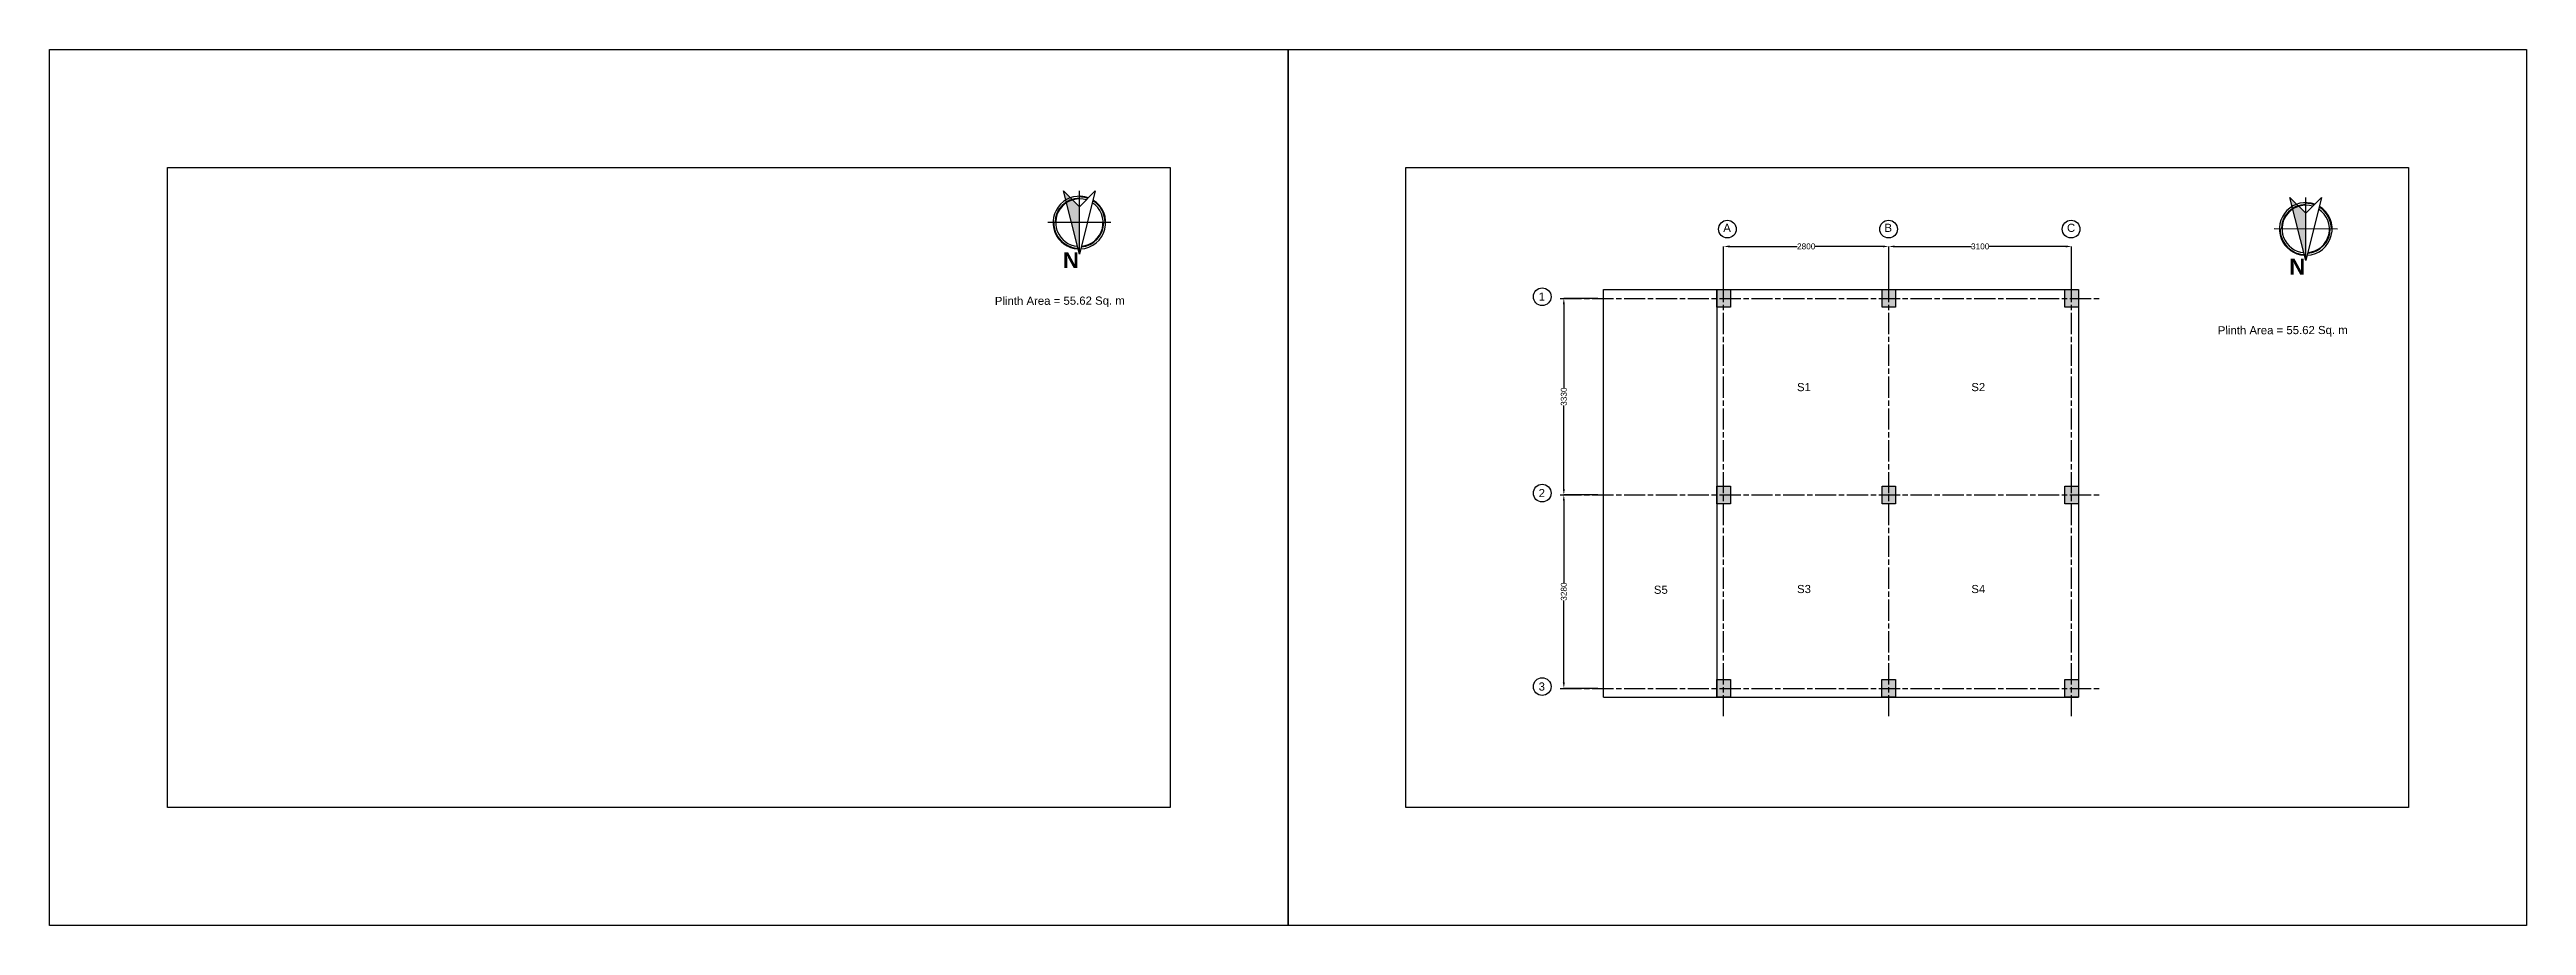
# Model space of a CAD drawing. Header units: millimetres. Extents: x 0 to 454357, y 0 to 194260.
# Drawn here: x 63000 to 105000, y 44550 to 59400 of the extents above; entities that cross this region are included whole.
import ezdxf

# ---------------------------------------------------------------- set-up
doc = ezdxf.new("R2010")
doc.units = ezdxf.units.MM
doc.linetypes.add('ACAD_ISO08W100', pattern=[36, 24, -3, 6, -3])
doc.styles.add('SANSSERIFBOLD', font='SASB____.pfb', dxfattribs={"height": 0.3})
doc.styles.get("Standard").update_dxf_attribs({"font": 'arial.ttf'})
doc.dimstyles.new('ISO-25', dxfattribs={"dimtxt": 100, "dimasz": 100, "dimexe": 1.25, "dimexo": 100, "dimgap": 1, "dimtad": 0, "dimdec": 0, "dimtxsty": 'Standard', "dimcen": 2.5, "dimadec": 0, "dimazin": 0, "dimtfac": 1, "dimtdec": 0, "dimtmove": 0, "dimatfit": 3, "dimfxl": 1, "dimarcsym": 0})

msp = doc.modelspace()

# ---------------------------------------------------------------- texts
for s, height, p in [('A', 138, (91380.8, 56308.4)), ('B', 138, (94114.7, 56308.4)), ('C', 138, (97209.2, 56308.4)), ('Plinth Area = 55.62 Sq. m', 138.039, (79029.7, 55069.2)), ('1', 138, (88250.5, 55141.7)), ('Plinth Area = 55.62 Sq. m', 138.039, (99766.7, 54570.6)), ('S1', 138.04, (92631.5, 53608)), ('S2', 138.04, (95586.9, 53608)), ('2', 138, (88250.5, 51811.7)), ('S5', 138.04, (90204, 50172.2)), ('S3', 138.04, (92631.5, 50184.7)), ('S4', 138.04, (95586.9, 50184.7)), ('3', 138, (88250.5, 48531.7))]:
    msp.add_text(s, height=height, rotation=0.17556).set_placement(p)
at = {"style": 'SANSSERIFBOLD', "width": 1}
for p in [(80453.9, 55962.4), (101249.2, 55854.3)]:
    msp.add_text('N', height=268.6, rotation=180, dxfattribs=at).set_placement(p)

# ---------------------------------------------------------------- blocks, each defined once
blk = doc.blocks.new('*D49')
at = {"color": 0, "lineweight": -2, "transparency": 16777216}
for p, q in [((89252, 55180), (88676, 55180)), ((88677, 55080), (88677, 53665)), ((88677, 51950), (88677, 53364)), ((89252, 51850), (88676, 51850))]:
    blk.add_line(p, q, dxfattribs=at)
at = {"color": 0, "transparency": 16777216}
for points in [[(88660, 55080), (88694, 55080), (88677, 55180)], [(88660, 51950), (88694, 51950), (88677, 51850)]]:
    blk.add_solid(points, dxfattribs=at)
at = {"layer": 'Defpoints', "color": 0, "transparency": 16777216}
for p in [(89352, 55180), (88677, 51850), (89352, 51850)]:
    blk.add_point(p, dxfattribs=at)
at = {"color": 0, "transparency": 16777216, "insert": (88677, 53515), "char_height": 100, "attachment_point": 5, "rotation": 90}
blk.add_mtext('3330', dxfattribs=at)
blk = doc.blocks.new('*D50')
at = {"color": 0, "lineweight": -2, "transparency": 16777216}
for p, q in [((89252, 51850), (88676, 51850)), ((88677, 51750), (88677, 50360)), ((88677, 48670), (88677, 50059)), ((89252, 48570), (88676, 48570))]:
    blk.add_line(p, q, dxfattribs=at)
at = {"color": 0, "transparency": 16777216}
for points in [[(88660, 51750), (88694, 51750), (88677, 51850)], [(88660, 48670), (88694, 48670), (88677, 48570)]]:
    blk.add_solid(points, dxfattribs=at)
at = {"layer": 'Defpoints', "color": 0, "transparency": 16777216}
for p in [(89352, 51850), (88677, 48570), (89352, 48570)]:
    blk.add_point(p, dxfattribs=at)
at = {"color": 0, "transparency": 16777216, "insert": (88677, 50210), "char_height": 100, "attachment_point": 5, "rotation": 90}
blk.add_mtext('3280', dxfattribs=at)
blk = doc.blocks.new('*D51')
at = {"color": 0, "lineweight": -2, "transparency": 16777216}
for p, q in [((91387, 55280), (91387, 56063)), ((91487, 56062), (92636, 56062)), ((94087, 56062), (92938, 56062)), ((94187, 55280), (94187, 56063))]:
    blk.add_line(p, q, dxfattribs=at)
at = {"color": 0, "transparency": 16777216}
for points in [[(91487, 56078), (91487, 56045), (91387, 56062)], [(94087, 56078), (94087, 56045), (94187, 56062)]]:
    blk.add_solid(points, dxfattribs=at)
at = {"layer": 'Defpoints', "color": 0, "transparency": 16777216}
for p in [(94187, 56062), (91387, 55180), (94187, 55180)]:
    blk.add_point(p, dxfattribs=at)
at = {"color": 0, "transparency": 16777216, "insert": (92787, 56062), "char_height": 100, "attachment_point": 5}
blk.add_mtext('2800', dxfattribs=at)
blk = doc.blocks.new('*D52')
at = {"color": 0, "lineweight": -2, "transparency": 16777216}
for p, q in [((94187, 55315), (94187, 56063)), ((94287, 56062), (95587, 56062)), ((97187, 56062), (95887, 56062)), ((97287, 55430), (97287, 56063))]:
    blk.add_line(p, q, dxfattribs=at)
at = {"color": 0, "transparency": 16777216}
for points in [[(94287, 56078), (94287, 56045), (94187, 56062)], [(97187, 56078), (97187, 56045), (97287, 56062)]]:
    blk.add_solid(points, dxfattribs=at)
at = {"layer": 'Defpoints', "color": 0, "transparency": 16777216}
for p in [(97287, 56062), (94187, 55215), (97287, 55330)]:
    blk.add_point(p, dxfattribs=at)
at = {"color": 0, "transparency": 16777216, "insert": (95737, 56062), "char_height": 100, "attachment_point": 5}
blk.add_mtext('3100', dxfattribs=at)

# ---------------------------------------------------------------- dimensions: what is measured, and where the dimension line sits
dim = msp.add_linear_dim(base=(94187.4, 56061.5), p1=(91387.2, 55179.6), p2=(94187.4, 55179.6), dimstyle='ISO-25')
dim.commit()
dim.dimension.update_dxf_attribs({"geometry": '*D51', "text_midpoint": (92787.3, 56061.5)})
dim = msp.add_linear_dim(base=(97287.2, 56061.5), p1=(94187.4, 55214.6), p2=(97287.2, 55329.6), dimstyle='ISO-25', override={"dimtmove": 1})
dim.commit()
dim.dimension.update_dxf_attribs({"geometry": '*D52', "text_midpoint": (95737.3, 56061.5)})
dim = msp.add_linear_dim(base=(88677.1, 51849.6), p1=(89352.2, 55179.6), p2=(89352.2, 51849.6), angle=90, dimstyle='ISO-25')
dim.commit()
dim.dimension.update_dxf_attribs({"geometry": '*D49', "text_midpoint": (88677.1, 53514.6), "dimtype": 160})
dim = msp.add_linear_dim(base=(88677.1, 48569.6), p1=(89352.2, 51849.6), p2=(89352.2, 48569.6), angle=90, dimstyle='ISO-25', override={"dimtmove": 1})
dim.commit()
dim.dimension.update_dxf_attribs({"geometry": '*D50', "text_midpoint": (88677.1, 50209.6)})

# ---------------------------------------------------------------- hatches: boundary and pattern name
h = msp.add_hatch(color=0)
h.dxf.hatch_style = 1
h.paths.add_polyline_path([(91387.2, 55329.6), (91272.2, 55329.6), (91272.2, 55214.6), (91387.2, 55214.6)])
h.paths.add_polyline_path([(91502.2, 55329.6), (91387.2, 55329.6), (91387.2, 55214.6), (91502.2, 55214.6)])
h.paths.add_polyline_path([(91502.2, 55214.6), (91387.2, 55214.6), (91387.2, 55029.6), (91502.2, 55029.6)])
h.paths.add_polyline_path([(91387.2, 55214.6), (91272.2, 55214.6), (91272.2, 55029.6), (91387.2, 55029.6)])
h.paths.add_polyline_path([(94302.2, 55329.6), (94187.4, 55329.6), (94187.4, 55214.6), (94302.2, 55214.6)])
h.paths.add_polyline_path([(94187.4, 55329.6), (94072.2, 55329.6), (94072.2, 55214.6), (94187.4, 55214.6)])
h.paths.add_polyline_path([(94187.4, 55214.6), (94072.2, 55214.6), (94072.2, 55029.6), (94187.4, 55029.6)])
h.paths.add_polyline_path([(94302.2, 55214.6), (94187.4, 55214.6), (94187.4, 55029.6), (94302.2, 55029.6)])
h.paths.add_polyline_path([(97402.2, 55214.6), (97287.2, 55214.6), (97287.2, 55029.6), (97402.2, 55029.6)])
h.paths.add_polyline_path([(97402.2, 55329.6), (97287.2, 55329.6), (97287.2, 55214.6), (97402.2, 55214.6)])
h.paths.add_polyline_path([(97287.2, 55329.6), (97172.2, 55329.6), (97172.2, 55214.6), (97287.2, 55214.6)])
h.paths.add_polyline_path([(97287.2, 55214.6), (97172.2, 55214.6), (97172.2, 55029.6), (97287.2, 55029.6)])
h.paths.add_polyline_path([(91387.2, 51999.6), (91272.2, 51999.6), (91272.2, 51814.6), (91387.2, 51814.6)])
h.paths.add_polyline_path([(91387.2, 51814.6), (91272.2, 51814.6), (91272.2, 51699.6), (91387.2, 51699.6)])
h.paths.add_polyline_path([(91502.2, 51814.6), (91387.2, 51814.6), (91387.2, 51699.6), (91502.2, 51699.6)])
h.paths.add_polyline_path([(91502.2, 51999.6), (91387.2, 51999.6), (91387.2, 51814.6), (91502.2, 51814.6)])
h.paths.add_polyline_path([(94187.4, 51999.6), (94072.2, 51999.6), (94072.2, 51814.6), (94187.4, 51814.6)])
h.paths.add_polyline_path([(94187.4, 51814.6), (94072.2, 51814.6), (94072.2, 51699.6), (94187.4, 51699.6)])
h.paths.add_polyline_path([(94302.2, 51814.6), (94187.4, 51814.6), (94187.4, 51699.6), (94302.2, 51699.6)])
h.paths.add_polyline_path([(94302.2, 51999.6), (94187.4, 51999.6), (94187.4, 51814.6), (94302.2, 51814.6)])
h.paths.add_polyline_path([(97402.2, 51814.6), (97287.2, 51814.6), (97287.2, 51699.6), (97402.2, 51699.6)])
h.paths.add_polyline_path([(97287.2, 51814.6), (97172.2, 51814.6), (97172.2, 51699.6), (97287.2, 51699.6)])
h.paths.add_polyline_path([(97287.2, 51999.6), (97172.2, 51999.6), (97172.2, 51814.6), (97287.2, 51814.6)])
h.paths.add_polyline_path([(97402.2, 51999.6), (97287.2, 51999.6), (97287.2, 51814.6), (97402.2, 51814.6)])
h.paths.add_polyline_path([(97402.2, 48534.6), (97287.2, 48534.6), (97287.2, 48419.6), (97402.2, 48419.6)])
h.paths.add_polyline_path([(97402.2, 48719.6), (97287.2, 48719.6), (97287.2, 48534.6), (97402.2, 48534.6)])
h.paths.add_polyline_path([(97287.2, 48534.6), (97172.2, 48534.6), (97172.2, 48419.6), (97287.2, 48419.6)])
h.paths.add_polyline_path([(97287.2, 48719.6), (97172.2, 48719.6), (97172.2, 48534.6), (97287.2, 48534.6)])
h.paths.add_polyline_path([(94301.8, 48534.6), (94187.4, 48534.6), (94187.4, 48419.6), (94301.8, 48419.6)])
h.paths.add_polyline_path([(94187.4, 48534.6), (94071.8, 48534.6), (94071.8, 48419.6), (94187.4, 48419.6)])
h.paths.add_polyline_path([(94187.4, 48719.6), (94071.8, 48719.6), (94071.8, 48534.6), (94187.4, 48534.6)])
h.paths.add_polyline_path([(94301.8, 48719.6), (94187.4, 48719.6), (94187.4, 48534.6), (94301.8, 48534.6)])
h.paths.add_polyline_path([(91387.2, 48534.6), (91272.2, 48534.6), (91272.2, 48419.6), (91387.2, 48419.6)])
h.paths.add_polyline_path([(91387.2, 48719.6), (91272.2, 48719.6), (91272.2, 48534.6), (91387.2, 48534.6)])
h.paths.add_polyline_path([(91502.2, 48719.6), (91387.2, 48719.6), (91387.2, 48534.6), (91502.2, 48534.6)])
h.paths.add_polyline_path([(91502.2, 48534.6), (91387.2, 48534.6), (91387.2, 48419.6), (91502.2, 48419.6)])

# ---------------------------------------------------------------- linework, layer by layer
for p, q in [((80462, 55930.1), (80195, 57002.4)), ((80195, 57002.4), (80462.7, 56734.1)), ((80462, 55930.1), (80463, 57002.1)), ((80731, 57001.9), (80462, 55930.1)), ((80462.7, 56734.1), (80731, 57001.9)), ((101257.2, 55822), (100990.2, 56894.3)), ((100990.2, 56894.3), (101258, 56626)), ((101257.2, 55822), (101258.2, 56894)), ((101526.2, 56893.8), (101257.2, 55822)), ((101258, 56626), (101526.2, 56893.8)), ((80998.5, 56465.6), (79926.5, 56466.6)), ((101793.7, 56357.5), (100721.7, 56358.5)), ((91272.2, 55329.6), (91272.2, 48419.6)), ((89352.2, 48419.6), (97402.2, 48419.6))]:
    msp.add_line(p, q)
at = {"linetype": 'ACAD_ISO08W100', "ltscale": 15}
for p, q in [((91387.2, 48096.6), (91387.2, 55710)), ((94187.4, 48096.8), (94187.4, 55710.2)), ((97287.2, 48096.6), (97287.2, 55710)), ((88617.4, 55179.6), (97793.2, 55179.6)), ((88617.4, 51849.6), (97793.2, 51849.6)), ((88617.4, 48569.6), (97793.2, 48569.6))]:
    msp.add_line(p, q, dxfattribs=at)
for points in [[(63000, 44550), (63000, 59400), (84000, 59400), (84000, 44550), (63000, 44550)], [(84000, 44550), (84000, 59400), (105000, 59400), (105000, 44550), (84000, 44550)], [(65000, 46550), (65000, 57400), (82000, 57400), (82000, 46550)], [(86000, 46550), (86000, 57400), (103000, 57400), (103000, 46550)], [(91502.2, 55329.6), (91502.2, 55029.6), (91272.2, 55029.6), (91272.2, 55329.6)], [(94302.2, 55329.6), (94302.2, 55029.6), (94072.2, 55029.6), (94072.2, 55329.6)], [(97402.2, 55329.6), (97402.2, 55029.6), (97172.2, 55029.6), (97172.2, 55329.6)], [(91502.2, 51999.6), (91502.2, 51699.6), (91272.2, 51699.6), (91272.2, 51999.6)], [(94302.2, 51999.6), (94302.2, 51699.6), (94072.2, 51699.6), (94072.2, 51999.6)], [(97402.2, 51999.6), (97402.2, 51699.6), (97172.2, 51699.6), (97172.2, 51999.6)], [(91502.2, 48719.6), (91502.2, 48419.6), (91272.2, 48419.6), (91272.2, 48719.6)], [(94301.8, 48719.6), (94301.8, 48419.6), (94071.8, 48419.6), (94071.8, 48719.6)], [(97402.2, 48719.6), (97402.2, 48419.6), (97172.2, 48419.6), (97172.2, 48719.6)]]:
    msp.add_lwpolyline(points, close=True)
msp.add_lwpolyline([(89352.2, 48419.6), (89352.2, 55329.6), (97402.2, 55329.6), (97402.2, 48419.6)])
for centre in [(91450, 56355.3), (94183.9, 56355.3), (97278.4, 56355.3), (88310.2, 55209.6), (88310.2, 51879.6), (88310.2, 48599.6)]:
    msp.add_circle(centre, 150)
for centre, radius, start, end in [((80462.5, 56466.1), 446.7, 70.0518, 267.06355), ((80462.5, 56466.1), 413.2, 89.9477, 179.9477), ((80462.5, 56466.1), 402, 73.07321, 265.11644), ((80462.5, 56466.1), 435.5, 70.74208, 89.9477), ((80462.5, 56466.1), 446.7, 272.83186, 58.99107), ((80462.5, 56466.1), 402, 274.77897, 57.04395), ((80462.5, 56466.1), 435.5, 359.9477, 58.54361), ((101257.7, 56358), 446.7, 70.0518, 267.06355), ((101257.7, 56358), 413.2, 89.9477, 179.9477), ((101257.7, 56358), 402, 73.07321, 265.11644), ((101257.7, 56358), 435.5, 70.74208, 89.9477), ((101257.7, 56358), 446.7, 272.83186, 58.99107), ((101257.7, 56358), 435.5, 359.9477, 58.54361), ((80462.5, 56466.1), 435.5, 179.9477, 269.9477), ((80462.5, 56466.1), 413.2, 274.25059, 359.9477), ((101257.7, 56358), 435.5, 179.9477, 269.9477), ((101257.7, 56358), 413.2, 274.25059, 359.9477), ((101257.7, 56358), 402, 274.77897, 57.04395)]:
    msp.add_arc(centre, radius, start, end)
msp.add_point((94187.2, 51849.6))
for points in [[(80462, 55930.1), (80195, 57002.4), (80462.7, 56734.1)], [(101257.2, 55822), (100990.2, 56894.3), (101258, 56626)]]:
    msp.add_solid(points)

msp.set_redraw_order([(e.dxf.handle, doc.entitydb.next_handle()) for e in msp.query("TEXT MTEXT ATTDEF DIMENSION ARC_DIMENSION")])  # texts and dimensions are drawn at this point

doc.saveas('drawing.dxf')
